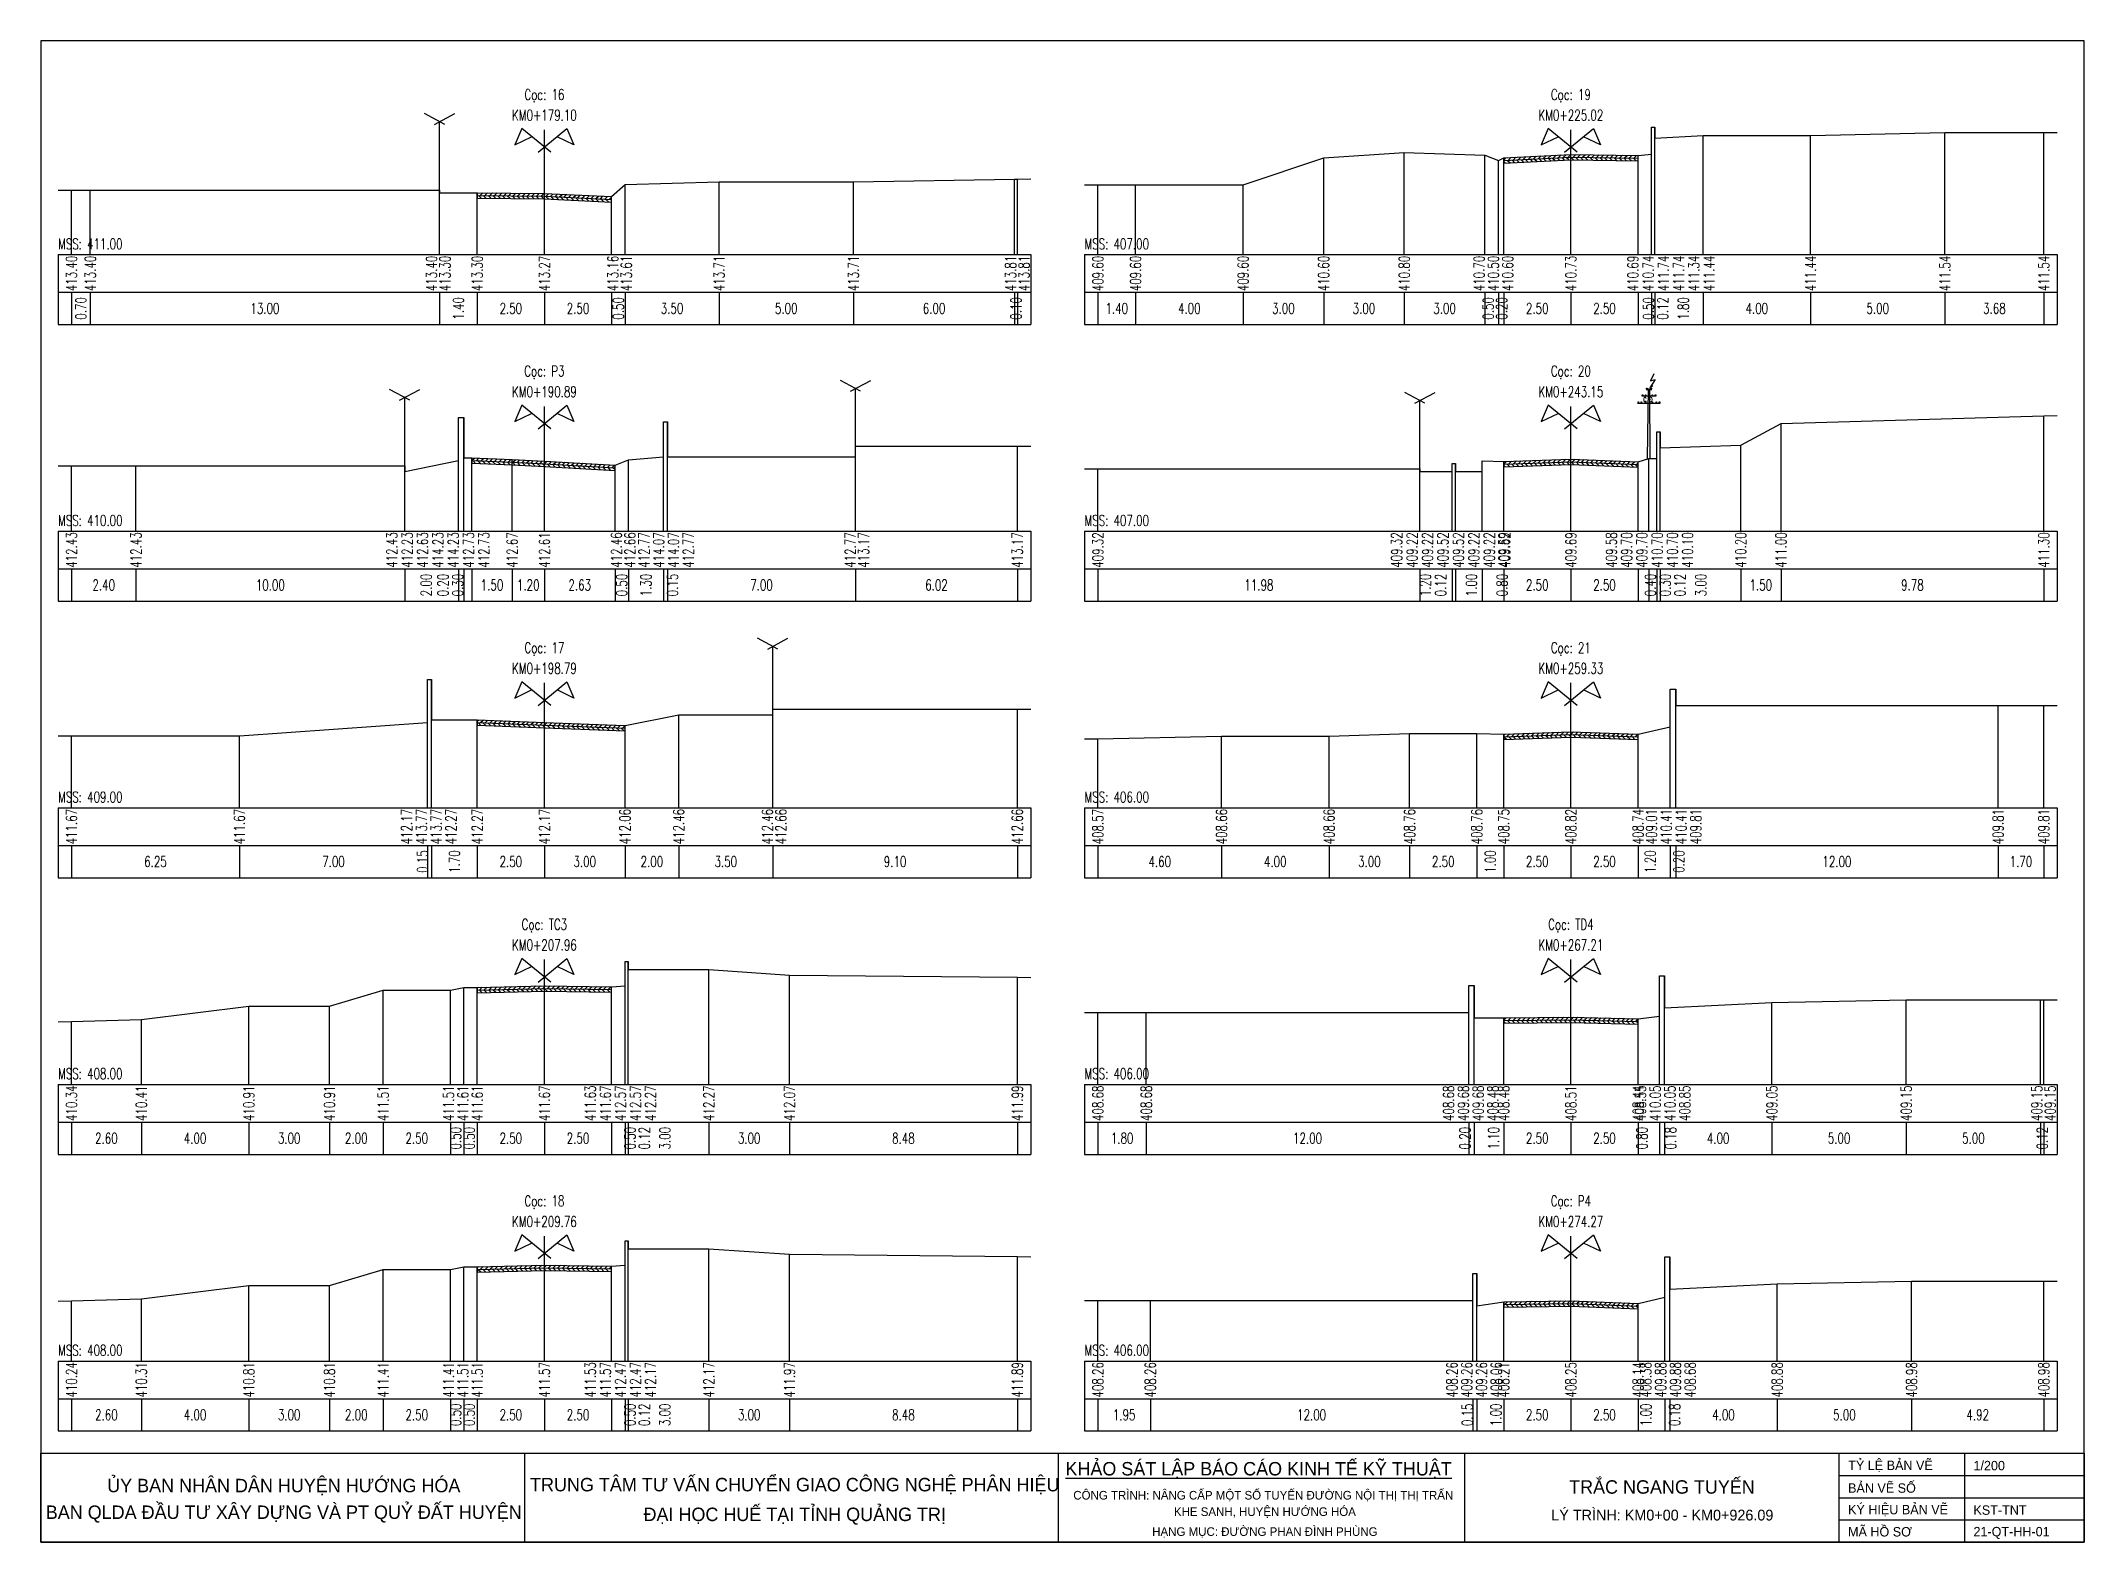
# Model space of a CAD drawing. Header units: centimetres. Extents: x 556321 to 560034, y 1839250 to 1840516.
# Drawn here: x 558349.5 to 558425.6, y 1839589.3 to 1839645.1 of the extents above; entities that cross this region are included whole.
import ezdxf
from ezdxf.enums import TextEntityAlignment as Align

# ---------------------------------------------------------------- set-up
doc = ezdxf.new("R2010")
doc.units = ezdxf.units.CM
doc.header["$MEASUREMENT"] = 0
doc.linetypes.add('KTTN$0$HIDDEN2', pattern=[0.1875, 0.125, -0.0625])
for name, color, linetype in [('AoDuongCu1', 1, 'Continuous'), ('AoDuongCu2', 2, 'Continuous'), ('DAU_CO', 3, 'Continuous'), ('entdauco', 3, 'Continuous'), ('ENTGOCTUYEN', 7, 'Continuous'), ('ENTPLINETUYEN', 1, 'Continuous'), ('enttntunhien', 3, 'Continuous'), ('KH_VAT', 8, 'Continuous'), ('KHUNGTEN', 1, 'Continuous'), ('KTTN$0$KHUNGTEN', 1, 'Continuous'), ('KTTN$0$NETKHUAT', 3, 'KTTN$0$HIDDEN2'), ('linedongtn', 8, 'Continuous'), ('MSSTracNgang', 5, 'Continuous'), ('plinetntn', 3, 'Continuous'), ('TuyenPDP_CDTN', 7, 'Continuous')]:
    doc.layers.add(name, color=color, linetype=linetype)
doc.styles.add('CHUSO', font='Vnsimple.shx', dxfattribs={"width": 0.7})
doc.styles.add('Khung ten', font='VHAVANB_3.TTF')
doc.styles.add('KTTN$0$Khung ten', font='VHAVANB_3.TTF')
doc.styles.get("Standard").update_dxf_attribs({"font": 'Vnsimple.shx', "width": 0.7, "height": 2})
doc.styles.add('TENCOC', font='vnsimple.shx', dxfattribs={"width": 0.7})
pattern_1 = [(45, (554573.0184, 1840687.18078), (-0.0883883476, 0.0883883476), [])]
pattern_2 = [(135, (554573.0184, 1840687.18078), (-0.0883883476, -0.0883883476), [])]

msp = doc.modelspace()

# ---------------------------------------------------------------- texts
at = {"layer": 'entdauco', "style": 'TENCOC', "width": 0.7}
for s, p in [('Cäc: 16', (558368.271, 1839643.077)), ('Cäc: 19', (558406.471, 1839643.077)), ('KM0+179.10', (558368.271, 1839642.357)), ('KM0+225.02', (558406.471, 1839642.357)), ('Cäc: P3', (558368.271, 1839632.789)), ('Cäc: 20', (558406.471, 1839632.789)), ('KM0+190.89', (558368.271, 1839632.069)), ('KM0+243.15', (558406.471, 1839632.069)), ('Cäc: 17', (558368.271, 1839622.501)), ('Cäc: 21', (558406.471, 1839622.501)), ('KM0+198.79', (558368.271, 1839621.781)), ('KM0+259.33', (558406.471, 1839621.781)), ('Cäc: TC3', (558368.271, 1839612.213)), ('Cäc: TD4', (558406.471, 1839612.213)), ('KM0+207.96', (558368.271, 1839611.493)), ('KM0+267.21', (558406.471, 1839611.493)), ('Cäc: 18', (558368.271, 1839601.925)), ('Cäc: P4', (558406.471, 1839601.925)), ('KM0+209.76', (558368.271, 1839601.205)), ('KM0+274.27', (558406.471, 1839601.205))]:
    msp.add_text(s, height=0.4, dxfattribs=at).set_placement(p, align=Align.MIDDLE)
at = {"layer": 'enttntunhien', "color": 3, "style": 'CHUSO', "width": 0.7}
for s, p in [('413.40', (558350.671, 1839636.469)), ('413.40', (558351.371, 1839636.469)), ('413.40', (558364.071, 1839636.469)), ('413.30', (558364.571, 1839636.469)), ('413.30', (558365.771, 1839636.469)), ('413.27', (558368.271, 1839636.469)), ('413.16', (558370.821, 1839636.469)), ('413.61', (558371.321, 1839636.469)), ('413.71', (558374.771, 1839636.469)), ('413.71', (558379.771, 1839636.469)), ('413.81', (558385.621, 1839636.469)), ('413.81', (558386.121, 1839636.469)), ('409.60', (558388.871, 1839636.469)), ('409.60', (558390.271, 1839636.469)), ('409.60', (558394.271, 1839636.469)), ('410.60', (558397.271, 1839636.469)), ('410.80', (558400.271, 1839636.469)), ('410.70', (558403.055, 1839636.469)), ('410.50', (558403.588, 1839636.469)), ('410.60', (558404.121, 1839636.469)), ('410.73', (558406.471, 1839636.469)), ('410.69', (558408.781, 1839636.469)), ('410.74', (558409.348, 1839636.469)), ('411.74', (558409.915, 1839636.469)), ('411.74', (558410.481, 1839636.469)), ('411.34', (558411.048, 1839636.469)), ('411.44', (558411.615, 1839636.469)), ('411.44', (558415.391, 1839636.469)), ('411.54', (558420.391, 1839636.469)), ('411.54', (558424.071, 1839636.469)), ('0.70', (558351.021, 1839635.169)), ('1.40', (558365.071, 1839635.169)), ('0.50', (558371.021, 1839635.169)), ('0.10', (558385.821, 1839635.169)), ('0.50', (558403.396, 1839635.169)), ('0.20', (558403.896, 1839635.169)), ('0.50', (558409.356, 1839635.169)), ('0.12', (558409.89, 1839635.169)), ('1.80', (558410.656, 1839635.169)), ('412.43', (558350.671, 1839626.181)), ('412.43', (558353.071, 1839626.181)), ('412.43', (558362.593, 1839626.181)), ('412.23', (558363.164, 1839626.181)), ('412.63', (558363.736, 1839626.181)), ('414.23', (558364.307, 1839626.181)), ('414.23', (558364.879, 1839626.181)), ('412.73', (558365.45, 1839626.181)), ('412.73', (558366.021, 1839626.181)), ('412.67', (558367.071, 1839626.181)), ('412.61', (558368.271, 1839626.181)), ('412.46', (558370.951, 1839626.181)), ('412.66', (558371.451, 1839626.181)), ('412.77', (558371.976, 1839626.181)), ('414.07', (558372.526, 1839626.181)), ('414.07', (558373.076, 1839626.181)), ('412.77', (558373.626, 1839626.181)), ('412.77', (558379.651, 1839626.181)), ('413.17', (558380.151, 1839626.181)), ('413.17', (558385.871, 1839626.181)), ('409.32', (558388.871, 1839626.181)), ('409.32', (558399.986, 1839626.181)), ('409.22', (558400.561, 1839626.181)), ('409.22', (558401.136, 1839626.181)), ('409.52', (558401.711, 1839626.181)), ('409.52', (558402.286, 1839626.181)), ('409.22', (558402.861, 1839626.181)), ('409.22', (558403.436, 1839626.181)), ('409.59', (558403.971, 1839626.181)), ('409.62', (558404.011, 1839626.181)), ('409.69', (558406.471, 1839626.181)), ('409.58', (558407.981, 1839626.181)), ('409.70', (558408.548, 1839626.181)), ('409.70', (558409.115, 1839626.181)), ('410.70', (558409.681, 1839626.181)), ('410.70', (558410.248, 1839626.181)), ('410.10', (558410.815, 1839626.181)), ('410.20', (558412.791, 1839626.181)), ('411.00', (558414.291, 1839626.181)), ('411.30', (558424.071, 1839626.181)), ('2.00', (558363.871, 1839624.881)), ('0.20', (558364.496, 1839624.881)), ('0.30', (558365.046, 1839624.881)), ('0.50', (558371.151, 1839624.881)), ('1.30', (558372.051, 1839624.881)), ('0.15', (558373.038, 1839624.881)), ('1.20', (558401.054, 1839624.881)), ('0.12', (558401.626, 1839624.881)), ('1.00', (558402.769, 1839624.881)), ('0.80', (558403.911, 1839624.881)), ('0.40', (558409.431, 1839624.881)), ('0.30', (558409.981, 1839624.881)), ('0.12', (558410.531, 1839624.881)), ('3.00', (558411.306, 1839624.881)), ('411.67', (558350.671, 1839615.893)), ('411.67', (558356.921, 1839615.893)), ('412.17', (558363.146, 1839615.893)), ('413.77', (558363.696, 1839615.893)), ('413.77', (558364.246, 1839615.893)), ('412.27', (558364.796, 1839615.893)), ('412.27', (558365.771, 1839615.893)), ('412.17', (558368.271, 1839615.893)), ('412.06', (558371.271, 1839615.893)), ('412.46', (558373.271, 1839615.893)), ('412.46', (558376.571, 1839615.893)), ('412.66', (558377.071, 1839615.893)), ('412.66', (558385.871, 1839615.893)), ('408.57', (558388.871, 1839615.893)), ('408.66', (558393.471, 1839615.893)), ('408.66', (558397.471, 1839615.893)), ('408.76', (558400.471, 1839615.893)), ('408.76', (558402.971, 1839615.893)), ('408.75', (558403.971, 1839615.893)), ('408.82', (558406.471, 1839615.893)), ('408.74', (558408.971, 1839615.893)), ('409.01', (558409.471, 1839615.893)), ('410.41', (558410.021, 1839615.893)), ('410.41', (558410.571, 1839615.893)), ('409.81', (558411.121, 1839615.893)), ('409.81', (558422.371, 1839615.893)), ('409.81', (558424.071, 1839615.893)), ('0.15', (558363.734, 1839614.593)), ('1.70', (558364.921, 1839614.593)), ('1.00', (558403.471, 1839614.593)), ('1.20', (558409.421, 1839614.593)), ('0.20', (558410.488, 1839614.593)), ('410.34', (558350.671, 1839605.605)), ('410.41', (558353.271, 1839605.605)), ('410.91', (558357.271, 1839605.605)), ('410.91', (558360.271, 1839605.605)), ('411.51', (558362.271, 1839605.605)), ('411.51', (558364.705, 1839605.605)), ('411.61', (558365.238, 1839605.605)), ('411.61', (558365.771, 1839605.605)), ('411.67', (558368.271, 1839605.605)), ('411.63', (558369.981, 1839605.605)), ('411.67', (558370.541, 1839605.605)), ('412.57', (558371.101, 1839605.605)), ('412.57', (558371.661, 1839605.605)), ('412.27', (558372.221, 1839605.605)), ('412.27', (558374.391, 1839605.605)), ('412.07', (558377.391, 1839605.605)), ('411.99', (558385.871, 1839605.605)), ('408.68', (558388.871, 1839605.605)), ('408.68', (558390.671, 1839605.605)), ('408.68', (558401.921, 1839605.605)), ('409.68', (558402.471, 1839605.605)), ('409.68', (558403.021, 1839605.605)), ('408.48', (558403.571, 1839605.605)), ('408.48', (558403.971, 1839605.605)), ('408.51', (558406.471, 1839605.605)), ('408.44', (558408.971, 1839605.605)), ('408.55', (558409.061, 1839605.605)), ('410.05', (558409.611, 1839605.605)), ('410.05', (558410.161, 1839605.605)), ('408.85', (558410.711, 1839605.605)), ('409.05', (558413.951, 1839605.605)), ('409.15', (558418.951, 1839605.605)), ('409.15', (558423.811, 1839605.605)), ('409.15', (558424.311, 1839605.605)), ('0.50', (558364.971, 1839604.305)), ('0.50', (558365.471, 1839604.305)), ('0.50', (558371.456, 1839604.305)), ('0.12', (558371.99, 1839604.305)), ('3.00', (558372.756, 1839604.305)), ('0.20', (558402.53, 1839604.305)), ('1.10', (558403.596, 1839604.305)), ('0.80', (558409.116, 1839604.305)), ('0.18', (558410.183, 1839604.305)), ('0.12', (558424.011, 1839604.305)), ('410.24', (558350.671, 1839595.317)), ('410.31', (558353.271, 1839595.317)), ('410.81', (558357.271, 1839595.317)), ('410.81', (558360.271, 1839595.317)), ('411.41', (558362.271, 1839595.317)), ('411.41', (558364.705, 1839595.317)), ('411.51', (558365.238, 1839595.317)), ('411.51', (558365.771, 1839595.317)), ('411.57', (558368.271, 1839595.317)), ('411.53', (558369.981, 1839595.317)), ('411.57', (558370.541, 1839595.317)), ('412.47', (558371.101, 1839595.317)), ('412.47', (558371.661, 1839595.317)), ('412.17', (558372.221, 1839595.317)), ('412.17', (558374.391, 1839595.317)), ('411.97', (558377.391, 1839595.317)), ('411.89', (558385.871, 1839595.317)), ('408.26', (558388.871, 1839595.317)), ('408.26', (558390.821, 1839595.317)), ('408.26', (558402.046, 1839595.317)), ('409.26', (558402.596, 1839595.317)), ('409.26', (558403.146, 1839595.317)), ('408.06', (558403.696, 1839595.317)), ('408.21', (558403.971, 1839595.317)), ('408.25', (558406.471, 1839595.317)), ('408.14', (558408.971, 1839595.317)), ('408.38', (558409.261, 1839595.317)), ('409.88', (558409.811, 1839595.317)), ('409.88', (558410.361, 1839595.317)), ('408.68', (558410.911, 1839595.317)), ('408.88', (558414.151, 1839595.317)), ('408.98', (558419.151, 1839595.317)), ('408.98', (558424.071, 1839595.317)), ('0.50', (558364.971, 1839594.017)), ('0.50', (558365.471, 1839594.017)), ('0.50', (558371.456, 1839594.017)), ('0.12', (558371.99, 1839594.017)), ('3.00', (558372.756, 1839594.017)), ('0.15', (558402.617, 1839594.017)), ('1.00', (558403.684, 1839594.017)), ('1.00', (558409.266, 1839594.017)), ('0.18', (558410.333, 1839594.017))]:
    msp.add_text(s, height=0.4, rotation=90, dxfattribs=at).set_placement(p, align=Align.MIDDLE)
for s, p in [('13.00', (558357.871, 1839635.169)), ('2.50', (558367.021, 1839635.169)), ('2.50', (558369.521, 1839635.169)), ('3.50', (558373.021, 1839635.169)), ('5.00', (558377.271, 1839635.169)), ('6.00', (558382.771, 1839635.169)), ('1.40', (558389.571, 1839635.169)), ('4.00', (558392.271, 1839635.169)), ('3.00', (558395.771, 1839635.169)), ('3.00', (558398.771, 1839635.169)), ('3.00', (558401.771, 1839635.169)), ('2.50', (558405.221, 1839635.169)), ('2.50', (558407.721, 1839635.169)), ('4.00', (558413.391, 1839635.169)), ('5.00', (558417.891, 1839635.169)), ('3.68', (558422.231, 1839635.169)), ('2.40', (558351.871, 1839624.881)), ('10.00', (558358.071, 1839624.881)), ('1.50', (558366.321, 1839624.881)), ('1.20', (558367.671, 1839624.881)), ('2.63', (558369.586, 1839624.881)), ('7.00', (558376.351, 1839624.881)), ('6.02', (558382.861, 1839624.881)), ('11.98', (558394.861, 1839624.881)), ('2.50', (558405.221, 1839624.881)), ('2.50', (558407.721, 1839624.881)), ('1.50', (558413.541, 1839624.881)), ('9.78', (558419.181, 1839624.881)), ('6.25', (558353.796, 1839614.593)), ('7.00', (558360.421, 1839614.593)), ('2.50', (558367.021, 1839614.593)), ('3.00', (558369.771, 1839614.593)), ('2.00', (558372.271, 1839614.593)), ('3.50', (558375.021, 1839614.593)), ('9.10', (558381.321, 1839614.593)), ('4.60', (558391.171, 1839614.593)), ('4.00', (558395.471, 1839614.593)), ('3.00', (558398.971, 1839614.593)), ('2.50', (558401.721, 1839614.593)), ('2.50', (558405.221, 1839614.593)), ('2.50', (558407.721, 1839614.593)), ('12.00', (558416.371, 1839614.593)), ('1.70', (558423.221, 1839614.593)), ('2.60', (558351.971, 1839604.305)), ('4.00', (558355.271, 1839604.305)), ('3.00', (558358.771, 1839604.305)), ('2.00', (558361.271, 1839604.305)), ('2.50', (558363.521, 1839604.305)), ('2.50', (558367.021, 1839604.305)), ('2.50', (558369.521, 1839604.305)), ('3.00', (558375.891, 1839604.305)), ('8.48', (558381.631, 1839604.305)), ('1.80', (558389.771, 1839604.305)), ('12.00', (558396.671, 1839604.305)), ('2.50', (558405.221, 1839604.305)), ('2.50', (558407.721, 1839604.305)), ('4.00', (558411.951, 1839604.305)), ('5.00', (558416.451, 1839604.305)), ('5.00', (558421.451, 1839604.305)), ('2.60', (558351.971, 1839594.017)), ('4.00', (558355.271, 1839594.017)), ('3.00', (558358.771, 1839594.017)), ('2.00', (558361.271, 1839594.017)), ('2.50', (558363.521, 1839594.017)), ('2.50', (558367.021, 1839594.017)), ('2.50', (558369.521, 1839594.017)), ('3.00', (558375.891, 1839594.017)), ('8.48', (558381.631, 1839594.017)), ('1.95', (558389.846, 1839594.017)), ('12.00', (558396.821, 1839594.017)), ('2.50', (558405.221, 1839594.017)), ('2.50', (558407.721, 1839594.017)), ('4.00', (558412.151, 1839594.017)), ('5.00', (558416.651, 1839594.017)), ('4.92', (558421.611, 1839594.017))]:
    msp.add_text(s, height=0.4, dxfattribs=at).set_placement(p, align=Align.MIDDLE)
at = {"layer": 'MSSTracNgang', "color": 3, "style": 'CHUSO', "width": 0.7}
for s, p in [('MSS: 411.00', (558350.171, 1839637.369)), ('MSS: 407.00', (558388.371, 1839637.369)), ('MSS: 410.00', (558350.171, 1839627.081)), ('MSS: 407.00', (558388.371, 1839627.081)), ('MSS: 409.00', (558350.171, 1839616.793)), ('MSS: 406.00', (558388.371, 1839616.793)), ('MSS: 408.00', (558350.171, 1839606.505)), ('MSS: 406.00', (558388.371, 1839606.505)), ('MSS: 408.00', (558350.171, 1839596.217)), ('MSS: 406.00', (558388.371, 1839596.217))]:
    msp.add_text(s, height=0.4, dxfattribs=at).set_placement(p)

# ---------------------------------------------------------------- blocks, each defined once
blk = doc.blocks.new('A$C23B26463')
at = {"layer": 'KTTN$0$KHUNGTEN', "color": 7}
for p, q in [((-0.944, 2.953), (-0.944, 6.258)), ((18.913, 2.953), (18.913, 6.258)), ((34.032, 2.953), (34.032, 6.258)), ((47.968, 2.953), (47.968, 6.258)), ((52.635, 2.953), (52.635, 6.258))]:
    blk.add_line(p, q, dxfattribs=at)
at = {"layer": 'KTTN$0$KHUNGTEN', "color": 10}
blk.add_lwpolyline([(57.079, 2.953), (57.079, 58.791), (-18.961, 58.791), (-18.961, 2.953)], close=True, dxfattribs=at)
at = {"layer": 'KTTN$0$KHUNGTEN', "color": 4}
blk.add_lwpolyline([(-18.961, 6.258), (57.079, 6.258), (57.079, 2.953), (-18.961, 2.953), (-18.961, 6.258)], dxfattribs=at)
at = {"layer": 'KTTN$0$KHUNGTEN', "color": 7}
for points in [[(47.968, 5.432), (57.079, 5.432)], [(47.968, 4.606), (57.079, 4.606)], [(47.968, 3.78), (57.079, 3.78)]]:
    blk.add_lwpolyline(points, dxfattribs=at)
at = {"layer": 'ENTGOCTUYEN', "color": 3, "style": 'Khung ten'}
blk.add_text('kst-tnt', height=0.35, dxfattribs=at).set_placement((52.961, 4.145), align=Align.MIDDLE_LEFT)
at = {"layer": 'ENTPLINETUYEN', "color": 7, "style": 'Khung ten'}
for s, p in [('c«ng tr×nh: n©ng cÊp mét sè tuyÕn ®\xadêng néi thÞ thÞ trÊn ', (26.591, 4.697)), ('khe sanh, huyÖn h\xadíng hãa', (26.591, 4.085))]:
    blk.add_text(s, height=0.32, dxfattribs=at).set_placement(p, align=Align.MIDDLE_CENTER)
at = {"layer": 'ENTPLINETUYEN', "style": 'Khung ten'}
blk.add_text('h¹ng môc: ®\xadêng phan ®×nh phïng', height=0.32, dxfattribs=at).set_placement((26.591, 3.344), align=Align.MIDDLE_CENTER)
at = {"layer": 'KHUNGTEN', "color": 7, "style": 'Khung ten'}
for s, height, p in [('tr¾c ngang tuyÕn', 0.5, (41.368, 5.004)), ('Lý tr×nh: km0+00 - KM0+926.09', 0.4, (41.382, 3.958))]:
    blk.add_text(s, height=height, dxfattribs=at).set_placement(p, align=Align.MIDDLE_CENTER)
at = {"layer": 'KTTN$0$KHUNGTEN', "color": 7, "style": 'KTTN$0$Khung ten'}
for s, p in [('tû lÖ b¶n vÏ', (48.3, 5.808)), ('1/200', (52.961, 5.798)), ('b¶n vÏ sè', (48.294, 4.964)), ('Ký hiÖu b¶n vÏ', (48.294, 4.163)), ('m· hå s¬', (48.294, 3.337)), ('21-QT-hh-01', (52.961, 3.343))]:
    blk.add_text(s, height=0.35, dxfattribs=at).set_placement(p, align=Align.MIDDLE_LEFT)
blk.add_text('%%UKH¶O S¸T LËP B¸O C¸O KINH TÕ Kü THUËT', height=0.5, dxfattribs=at).set_placement((26.357, 5.682), align=Align.MIDDLE_CENTER)
at = {"layer": 'KTTN$0$NETKHUAT', "color": 7, "style": 'KTTN$0$Khung ten'}
for s, p in [('ñY BAN NH¢n D¢N huyÖn h\xadíng hãa', (-9.92, 5.057)), ('trung t©m t\xad vÊn chuyÓn giao c«ng nghÖ ph©n hiÖu', (9.095, 5.091)), ('ban qlda §ÇU T¦ X¢Y DùNG vµ pt quû ®Êt huyÖn', (-9.922, 4.065)), ('®¹i häc huÕ t¹i tØnh qu¶ng trÞ', (9.095, 3.985))]:
    blk.add_text(s, height=0.5, dxfattribs=at).set_placement(p, align=Align.MIDDLE_CENTER)
blk = doc.blocks.new('DauCo')
at = {"layer": 'DAU_CO', "linetype": 'Continuous'}
blk.add_line((0, 0), (0, 1.29), dxfattribs=at)
for points in [[(0.47, -0.38), (-1.68, 1.38), (-2.2, 0.17), (-0.95, 0.77)], [(-0.47, -0.38), (1.68, 1.38), (2.2, 0.17), (0.95, 0.77)]]:
    blk.add_lwpolyline(points, dxfattribs=at)
blk = doc.blocks.new('nha')
at = {"layer": 'KH_VAT', "color": 6}
for points in [[(0.188, 2.442), (-0.564, 2.844)], [(-0.188, 2.442), (0.564, 2.844)], [(0, 0), (0, 2.542)]]:
    blk.add_lwpolyline(points, dxfattribs=at)
blk = doc.blocks.new('co dien cao the')
at = {"layer": 'KH_VAT', "color": 1, "lineweight": -2}
blk.add_line((0, 0), (0, 0), dxfattribs=at)
at = {"layer": 'KH_VAT', "color": 1}
blk.add_lwpolyline([(0.192, 3.151), (0.057, 2.895), (0.234, 2.947), (0.04, 2.63), (0.15, 2.717)], dxfattribs=at)
at = {"layer": 'KH_VAT', "color": 6}
for points in [[(-0.257, 2.329), (0.278, 2.329)], [(-0.096, 2.575), (0.118, 2.575)], [(-0.043, 0), (-0.012, 2.596), (0.022, 2.596), (0.043, 0)], [(-0.417, 2.066), (0.427, 2.066)]]:
    blk.add_lwpolyline(points, dxfattribs=at)
for points in [[(-0.242, 2.329), (-0.242, 2.369), (-0.224, 2.369), (-0.224, 2.329)], [(-0.125, 2.329), (-0.125, 2.369), (-0.107, 2.369), (-0.107, 2.329)], [(-0.083, 2.577), (-0.083, 2.616), (-0.066, 2.616), (-0.066, 2.577)], [(0.081, 2.577), (0.081, 2.616), (0.099, 2.616), (0.099, 2.577)], [(0.123, 2.331), (0.123, 2.371), (0.141, 2.371), (0.141, 2.331)], [(0.24, 2.329), (0.24, 2.369), (0.257, 2.369), (0.257, 2.329)], [(-0.402, 2.066), (-0.402, 2.105), (-0.384, 2.105), (-0.384, 2.066)], [(-0.286, 2.066), (-0.286, 2.105), (-0.268, 2.105), (-0.268, 2.066)], [(-0.125, 2.066), (-0.125, 2.105), (-0.107, 2.105), (-0.107, 2.066)], [(0.123, 2.068), (0.123, 2.107), (0.141, 2.107), (0.141, 2.068)], [(0.272, 2.068), (0.272, 2.107), (0.29, 2.107), (0.29, 2.068)], [(0.389, 2.066), (0.389, 2.105), (0.406, 2.105), (0.406, 2.066)]]:
    blk.add_lwpolyline(points, close=True, dxfattribs=at)
at = {"layer": 'KH_VAT', "color": 1, "insert": (-0.208, 2.278), "char_height": 0.16406, "width": 0.43275, "attachment_point": 1}
blk.add_mtext('{\\Fvnsimple|c0;C §}', dxfattribs=at)

# ---------------------------------------------------------------- hatches: boundary and pattern name
at = {"layer": 'AoDuongCu1'}
h = msp.add_hatch(dxfattribs=at)
h.set_pattern_fill('ANSI31', color=256, style=0)
h.set_pattern_definition(pattern_1)
h.paths.add_polyline_path([(558403.971, 1839640.767), (558406.471, 1839640.896), (558408.971, 1839640.856), (558408.971, 1839640.756), (558406.471, 1839640.796), (558403.971, 1839640.667)])
h = msp.add_hatch(dxfattribs=at)
h.set_pattern_fill('ANSI31', color=256, style=0)
h.set_pattern_definition(pattern_1)
h.paths.add_polyline_path([(558365.771, 1839639.473), (558368.271, 1839639.439), (558370.771, 1839639.326), (558370.771, 1839639.226), (558368.271, 1839639.339), (558365.771, 1839639.373)])
h = msp.add_hatch(dxfattribs=at)
h.set_pattern_fill('ANSI31', color=256, style=0)
h.set_pattern_definition(pattern_1)
h.paths.add_polyline_path([(558365.571, 1839629.609), (558367.071, 1839629.546), (558368.271, 1839629.491), (558370.901, 1839629.34), (558370.901, 1839629.24), (558368.271, 1839629.391), (558367.071, 1839629.446), (558365.571, 1839629.509)])
h = msp.add_hatch(dxfattribs=at)
h.set_pattern_fill('ANSI31', color=256, style=0)
h.set_pattern_definition(pattern_1)
h.paths.add_polyline_path([(558403.971, 1839629.471), (558406.471, 1839629.566), (558408.971, 1839629.463), (558408.971, 1839629.363), (558406.471, 1839629.466), (558403.971, 1839629.371)])
h = msp.add_hatch(dxfattribs=at)
h.set_pattern_fill('ANSI31', color=256, style=0)
h.set_pattern_definition(pattern_1)
h.paths.add_polyline_path([(558365.771, 1839619.867), (558368.271, 1839619.767), (558371.271, 1839619.657), (558371.271, 1839619.557), (558368.271, 1839619.667), (558365.771, 1839619.767)])
h = msp.add_hatch(dxfattribs=at)
h.set_pattern_fill('ANSI31', color=256, style=0)
h.set_pattern_definition(pattern_1)
h.paths.add_polyline_path([(558403.971, 1839619.338), (558406.471, 1839619.418), (558408.971, 1839619.334), (558408.971, 1839619.234), (558406.471, 1839619.318), (558403.971, 1839619.238)])
h = msp.add_hatch(dxfattribs=at)
h.set_pattern_fill('ANSI31', color=256, style=0)
h.set_pattern_definition(pattern_1)
h.paths.add_polyline_path([(558365.771, 1839609.915), (558368.271, 1839609.975), (558370.771, 1839609.935), (558370.771, 1839609.835), (558368.271, 1839609.875), (558365.771, 1839609.815)])
h = msp.add_hatch(dxfattribs=at)
h.set_pattern_fill('ANSI31', color=256, style=0)
h.set_pattern_definition(pattern_1)
h.paths.add_polyline_path([(558403.971, 1839608.78), (558406.471, 1839608.81), (558408.971, 1839608.75), (558408.971, 1839608.65), (558406.471, 1839608.71), (558403.971, 1839608.68)])
h = msp.add_hatch(dxfattribs=at)
h.set_pattern_fill('ANSI31', color=256, style=0)
h.set_pattern_definition(pattern_1)
h.paths.add_polyline_path([(558365.771, 1839599.527), (558368.271, 1839599.587), (558370.771, 1839599.547), (558370.771, 1839599.447), (558368.271, 1839599.487), (558365.771, 1839599.427)])
h = msp.add_hatch(dxfattribs=at)
h.set_pattern_fill('ANSI31', color=256, style=0)
h.set_pattern_definition(pattern_1)
h.paths.add_polyline_path([(558403.971, 1839598.222), (558406.471, 1839598.262), (558408.971, 1839598.162), (558408.971, 1839598.062), (558406.471, 1839598.162), (558403.971, 1839598.122)])
at = {"layer": 'AoDuongCu2'}
h = msp.add_hatch(dxfattribs=at)
h.set_pattern_fill('ANSI31', color=256, angle=90, style=0)
h.set_pattern_definition(pattern_2)
h.paths.add_polyline_path([(558403.971, 1839640.667), (558406.471, 1839640.796), (558408.971, 1839640.756), (558408.971, 1839640.656), (558406.471, 1839640.696), (558403.971, 1839640.567)])
h = msp.add_hatch(dxfattribs=at)
h.set_pattern_fill('ANSI31', color=256, angle=90, style=0)
h.set_pattern_definition(pattern_2)
h.paths.add_polyline_path([(558365.771, 1839639.373), (558368.271, 1839639.339), (558370.771, 1839639.226), (558370.771, 1839639.126), (558368.271, 1839639.239), (558365.771, 1839639.273)])
h = msp.add_hatch(dxfattribs=at)
h.set_pattern_fill('ANSI31', color=256, angle=90, style=0)
h.set_pattern_definition(pattern_2)
h.paths.add_polyline_path([(558365.571, 1839629.509), (558367.071, 1839629.446), (558368.271, 1839629.391), (558370.901, 1839629.24), (558370.901, 1839629.14), (558368.271, 1839629.291), (558367.071, 1839629.346), (558365.571, 1839629.409)])
h = msp.add_hatch(dxfattribs=at)
h.set_pattern_fill('ANSI31', color=256, angle=90, style=0)
h.set_pattern_definition(pattern_2)
h.paths.add_polyline_path([(558403.971, 1839629.371), (558406.471, 1839629.466), (558408.971, 1839629.363), (558408.971, 1839629.263), (558406.471, 1839629.366), (558403.971, 1839629.271)])
h = msp.add_hatch(dxfattribs=at)
h.set_pattern_fill('ANSI31', color=256, angle=90, style=0)
h.set_pattern_definition(pattern_2)
h.paths.add_polyline_path([(558365.771, 1839619.767), (558368.271, 1839619.667), (558371.271, 1839619.557), (558371.271, 1839619.457), (558368.271, 1839619.567), (558365.771, 1839619.667)])
h = msp.add_hatch(dxfattribs=at)
h.set_pattern_fill('ANSI31', color=256, angle=90, style=0)
h.set_pattern_definition(pattern_2)
h.paths.add_polyline_path([(558403.971, 1839619.238), (558406.471, 1839619.318), (558408.971, 1839619.234), (558408.971, 1839619.134), (558406.471, 1839619.218), (558403.971, 1839619.138)])
h = msp.add_hatch(dxfattribs=at)
h.set_pattern_fill('ANSI31', color=256, angle=90, style=0)
h.set_pattern_definition(pattern_2)
h.paths.add_polyline_path([(558365.771, 1839609.815), (558368.271, 1839609.875), (558370.771, 1839609.835), (558370.771, 1839609.735), (558368.271, 1839609.775), (558365.771, 1839609.715)])
h = msp.add_hatch(dxfattribs=at)
h.set_pattern_fill('ANSI31', color=256, angle=90, style=0)
h.set_pattern_definition(pattern_2)
h.paths.add_polyline_path([(558403.971, 1839608.68), (558406.471, 1839608.71), (558408.971, 1839608.65), (558408.971, 1839608.55), (558406.471, 1839608.61), (558403.971, 1839608.58)])
h = msp.add_hatch(dxfattribs=at)
h.set_pattern_fill('ANSI31', color=256, angle=90, style=0)
h.set_pattern_definition(pattern_2)
h.paths.add_polyline_path([(558365.771, 1839599.427), (558368.271, 1839599.487), (558370.771, 1839599.447), (558370.771, 1839599.347), (558368.271, 1839599.387), (558365.771, 1839599.327)])
h = msp.add_hatch(dxfattribs=at)
h.set_pattern_fill('ANSI31', color=256, angle=90, style=0)
h.set_pattern_definition(pattern_2)
h.paths.add_polyline_path([(558403.971, 1839598.122), (558406.471, 1839598.162), (558408.971, 1839598.062), (558408.971, 1839597.962), (558406.471, 1839598.062), (558403.971, 1839598.022)])

# ---------------------------------------------------------------- linework, layer by layer
at = {"layer": 'AoDuongCu1'}
for points in [[(558403.971, 1839640.667), (558406.471, 1839640.796), (558408.971, 1839640.756)], [(558365.771, 1839639.373), (558368.271, 1839639.339), (558370.771, 1839639.226)], [(558365.571, 1839629.509), (558367.071, 1839629.446), (558368.271, 1839629.391), (558370.901, 1839629.24)], [(558403.971, 1839629.371), (558406.471, 1839629.466), (558408.971, 1839629.363)], [(558365.771, 1839619.767), (558368.271, 1839619.667), (558371.271, 1839619.557)], [(558403.971, 1839619.238), (558406.471, 1839619.318), (558408.971, 1839619.234)], [(558365.771, 1839609.815), (558368.271, 1839609.875), (558370.771, 1839609.835)], [(558403.971, 1839608.68), (558406.471, 1839608.71), (558408.971, 1839608.65)], [(558365.771, 1839599.427), (558368.271, 1839599.487), (558370.771, 1839599.447)], [(558403.971, 1839598.122), (558406.471, 1839598.162), (558408.971, 1839598.062)]]:
    msp.add_lwpolyline(points, dxfattribs=at)
at = {"layer": 'AoDuongCu2'}
for points in [[(558403.971, 1839640.767), (558403.971, 1839640.567), (558406.471, 1839640.696), (558408.971, 1839640.656), (558408.971, 1839640.856)], [(558365.771, 1839639.473), (558365.771, 1839639.273), (558368.271, 1839639.239), (558370.771, 1839639.126), (558370.771, 1839639.326)], [(558365.571, 1839629.609), (558365.571, 1839629.409), (558367.071, 1839629.346), (558368.271, 1839629.291), (558370.901, 1839629.14), (558370.901, 1839629.34)], [(558403.971, 1839629.471), (558403.971, 1839629.271), (558406.471, 1839629.366), (558408.971, 1839629.263), (558408.971, 1839629.463)], [(558365.771, 1839619.867), (558365.771, 1839619.667), (558368.271, 1839619.567), (558371.271, 1839619.457), (558371.271, 1839619.657)], [(558403.971, 1839619.338), (558403.971, 1839619.138), (558406.471, 1839619.218), (558408.971, 1839619.134), (558408.971, 1839619.334)], [(558365.771, 1839609.915), (558365.771, 1839609.715), (558368.271, 1839609.775), (558370.771, 1839609.735), (558370.771, 1839609.935)], [(558403.971, 1839608.78), (558403.971, 1839608.58), (558406.471, 1839608.61), (558408.971, 1839608.55), (558408.971, 1839608.75)], [(558365.771, 1839599.527), (558365.771, 1839599.327), (558368.271, 1839599.387), (558370.771, 1839599.347), (558370.771, 1839599.547)], [(558403.971, 1839598.222), (558403.971, 1839598.022), (558406.471, 1839598.062), (558408.971, 1839597.962), (558408.971, 1839598.162)]]:
    msp.add_lwpolyline(points, dxfattribs=at)
at = {"layer": 'entdauco'}
for p, q in [((558368.271, 1839639.439), (558368.271, 1839641.169)), ((558406.471, 1839640.896), (558406.471, 1839641.169)), ((558368.271, 1839629.491), (558368.271, 1839630.881)), ((558406.471, 1839629.566), (558406.471, 1839630.881)), ((558368.271, 1839619.767), (558368.271, 1839620.593)), ((558406.471, 1839619.418), (558406.471, 1839620.593)), ((558368.271, 1839609.975), (558368.271, 1839610.305)), ((558406.471, 1839608.81), (558406.471, 1839610.305)), ((558368.271, 1839599.587), (558368.271, 1839600.017)), ((558406.471, 1839598.262), (558406.471, 1839600.017))]:
    msp.add_line(p, q, dxfattribs=at)
at = {"layer": 'enttntunhien'}
for p, q in [((558350.171, 1839637.169), (558386.371, 1839637.169)), ((558350.171, 1839637.169), (558350.171, 1839634.569)), ((558386.371, 1839637.169), (558386.371, 1839634.569)), ((558388.371, 1839637.169), (558424.571, 1839637.169)), ((558388.371, 1839637.169), (558388.371, 1839634.569)), ((558424.571, 1839637.169), (558424.571, 1839634.569)), ((558350.171, 1839635.769), (558386.371, 1839635.769)), ((558388.371, 1839635.769), (558424.571, 1839635.769)), ((558350.171, 1839634.569), (558386.371, 1839634.569)), ((558388.371, 1839634.569), (558424.571, 1839634.569)), ((558350.171, 1839626.881), (558386.371, 1839626.881)), ((558350.171, 1839626.881), (558350.171, 1839624.281)), ((558386.371, 1839626.881), (558386.371, 1839624.281)), ((558388.371, 1839626.881), (558424.571, 1839626.881)), ((558388.371, 1839626.881), (558388.371, 1839624.281)), ((558424.571, 1839626.881), (558424.571, 1839624.281)), ((558350.171, 1839625.481), (558386.371, 1839625.481)), ((558388.371, 1839625.481), (558424.571, 1839625.481)), ((558350.171, 1839624.281), (558386.371, 1839624.281)), ((558388.371, 1839624.281), (558424.571, 1839624.281)), ((558350.171, 1839616.593), (558386.371, 1839616.593)), ((558350.171, 1839616.593), (558350.171, 1839613.993)), ((558386.371, 1839616.593), (558386.371, 1839613.993)), ((558388.371, 1839616.593), (558424.571, 1839616.593)), ((558388.371, 1839616.593), (558388.371, 1839613.993)), ((558424.571, 1839616.593), (558424.571, 1839613.993)), ((558350.171, 1839615.193), (558386.371, 1839615.193)), ((558388.371, 1839615.193), (558424.571, 1839615.193)), ((558350.171, 1839613.993), (558386.371, 1839613.993)), ((558388.371, 1839613.993), (558424.571, 1839613.993)), ((558350.171, 1839606.305), (558386.371, 1839606.305)), ((558350.171, 1839606.305), (558350.171, 1839603.705)), ((558386.371, 1839606.305), (558386.371, 1839603.705)), ((558388.371, 1839606.305), (558424.571, 1839606.305)), ((558388.371, 1839606.305), (558388.371, 1839603.705)), ((558424.571, 1839606.305), (558424.571, 1839603.705)), ((558350.171, 1839604.905), (558386.371, 1839604.905)), ((558388.371, 1839604.905), (558424.571, 1839604.905)), ((558350.171, 1839603.705), (558386.371, 1839603.705)), ((558388.371, 1839603.705), (558424.571, 1839603.705)), ((558350.171, 1839596.017), (558386.371, 1839596.017)), ((558350.171, 1839596.017), (558350.171, 1839593.417)), ((558386.371, 1839596.017), (558386.371, 1839593.417)), ((558388.371, 1839596.017), (558424.571, 1839596.017)), ((558388.371, 1839596.017), (558388.371, 1839593.417)), ((558424.571, 1839596.017), (558424.571, 1839593.417)), ((558350.171, 1839594.617), (558386.371, 1839594.617)), ((558388.371, 1839594.617), (558424.571, 1839594.617)), ((558350.171, 1839593.417), (558386.371, 1839593.417)), ((558388.371, 1839593.417), (558424.571, 1839593.417))]:
    msp.add_line(p, q, dxfattribs=at)
at = {"layer": 'enttntunhien', "color": 3}
for p, q in [((558350.671, 1839635.769), (558350.671, 1839634.569)), ((558351.371, 1839635.769), (558351.371, 1839634.569)), ((558364.371, 1839635.769), (558364.371, 1839634.569)), ((558365.771, 1839635.769), (558365.771, 1839634.569)), ((558368.271, 1839635.769), (558368.271, 1839634.569)), ((558370.771, 1839635.769), (558370.771, 1839634.569)), ((558371.271, 1839635.769), (558371.271, 1839634.569)), ((558374.771, 1839635.769), (558374.771, 1839634.569)), ((558379.771, 1839635.769), (558379.771, 1839634.569)), ((558385.771, 1839635.769), (558385.771, 1839634.569)), ((558385.871, 1839635.769), (558385.871, 1839634.569)), ((558388.871, 1839635.769), (558388.871, 1839634.569)), ((558390.271, 1839635.769), (558390.271, 1839634.569)), ((558394.271, 1839635.769), (558394.271, 1839634.569)), ((558397.271, 1839635.769), (558397.271, 1839634.569)), ((558400.271, 1839635.769), (558400.271, 1839634.569)), ((558403.271, 1839635.769), (558403.271, 1839634.569)), ((558403.771, 1839635.769), (558403.771, 1839634.569)), ((558403.971, 1839635.769), (558403.971, 1839634.569)), ((558406.471, 1839635.769), (558406.471, 1839634.569)), ((558408.971, 1839635.769), (558408.971, 1839634.569)), ((558409.471, 1839635.769), (558409.471, 1839634.569)), ((558409.591, 1839635.769), (558409.591, 1839634.569)), ((558411.391, 1839635.769), (558411.391, 1839634.569)), ((558415.391, 1839635.769), (558415.391, 1839634.569)), ((558420.391, 1839635.769), (558420.391, 1839634.569)), ((558424.071, 1839635.769), (558424.071, 1839634.569)), ((558350.671, 1839625.481), (558350.671, 1839624.281)), ((558353.071, 1839625.481), (558353.071, 1839624.281)), ((558363.071, 1839625.481), (558363.071, 1839624.281)), ((558365.071, 1839625.481), (558365.071, 1839624.281)), ((558365.271, 1839625.481), (558365.271, 1839624.281)), ((558365.571, 1839625.481), (558365.571, 1839624.281)), ((558367.071, 1839625.481), (558367.071, 1839624.281)), ((558368.271, 1839625.481), (558368.271, 1839624.281)), ((558370.901, 1839625.481), (558370.901, 1839624.281)), ((558371.401, 1839625.481), (558371.401, 1839624.281)), ((558372.701, 1839625.481), (558372.701, 1839624.281)), ((558372.851, 1839625.481), (558372.851, 1839624.281)), ((558379.851, 1839625.481), (558379.851, 1839624.281)), ((558385.871, 1839625.481), (558385.871, 1839624.281)), ((558388.871, 1839625.481), (558388.871, 1839624.281)), ((558400.851, 1839625.481), (558400.851, 1839624.281)), ((558402.051, 1839625.481), (558402.051, 1839624.281)), ((558402.171, 1839625.481), (558402.171, 1839624.281)), ((558403.171, 1839625.481), (558403.171, 1839624.281)), ((558403.971, 1839625.481), (558403.971, 1839624.281)), ((558406.471, 1839625.481), (558406.471, 1839624.281)), ((558408.971, 1839625.481), (558408.971, 1839624.281)), ((558409.371, 1839625.481), (558409.371, 1839624.281)), ((558409.671, 1839625.481), (558409.671, 1839624.281)), ((558409.791, 1839625.481), (558409.791, 1839624.281)), ((558412.791, 1839625.481), (558412.791, 1839624.281)), ((558414.291, 1839625.481), (558414.291, 1839624.281)), ((558424.071, 1839625.481), (558424.071, 1839624.281)), ((558350.671, 1839615.193), (558350.671, 1839613.993)), ((558356.921, 1839615.193), (558356.921, 1839613.993)), ((558363.921, 1839615.193), (558363.921, 1839613.993)), ((558364.071, 1839615.193), (558364.071, 1839613.993)), ((558365.771, 1839615.193), (558365.771, 1839613.993)), ((558368.271, 1839615.193), (558368.271, 1839613.993)), ((558371.271, 1839615.193), (558371.271, 1839613.993)), ((558373.271, 1839615.193), (558373.271, 1839613.993)), ((558376.771, 1839615.193), (558376.771, 1839613.993)), ((558385.871, 1839615.193), (558385.871, 1839613.993)), ((558388.871, 1839615.193), (558388.871, 1839613.993)), ((558393.471, 1839615.193), (558393.471, 1839613.993)), ((558397.471, 1839615.193), (558397.471, 1839613.993)), ((558400.471, 1839615.193), (558400.471, 1839613.993)), ((558402.971, 1839615.193), (558402.971, 1839613.993)), ((558403.971, 1839615.193), (558403.971, 1839613.993)), ((558406.471, 1839615.193), (558406.471, 1839613.993)), ((558408.971, 1839615.193), (558408.971, 1839613.993)), ((558410.171, 1839615.193), (558410.171, 1839613.993)), ((558410.371, 1839615.193), (558410.371, 1839613.993)), ((558422.371, 1839615.193), (558422.371, 1839613.993)), ((558424.071, 1839615.193), (558424.071, 1839613.993)), ((558350.671, 1839604.905), (558350.671, 1839603.705)), ((558353.271, 1839604.905), (558353.271, 1839603.705)), ((558357.271, 1839604.905), (558357.271, 1839603.705)), ((558360.271, 1839604.905), (558360.271, 1839603.705)), ((558362.271, 1839604.905), (558362.271, 1839603.705)), ((558364.771, 1839604.905), (558364.771, 1839603.705)), ((558365.271, 1839604.905), (558365.271, 1839603.705)), ((558365.771, 1839604.905), (558365.771, 1839603.705)), ((558368.271, 1839604.905), (558368.271, 1839603.705)), ((558370.771, 1839604.905), (558370.771, 1839603.705)), ((558371.271, 1839604.905), (558371.271, 1839603.705)), ((558371.391, 1839604.905), (558371.391, 1839603.705)), ((558374.391, 1839604.905), (558374.391, 1839603.705)), ((558377.391, 1839604.905), (558377.391, 1839603.705)), ((558385.871, 1839604.905), (558385.871, 1839603.705)), ((558388.871, 1839604.905), (558388.871, 1839603.705)), ((558390.671, 1839604.905), (558390.671, 1839603.705)), ((558402.671, 1839604.905), (558402.671, 1839603.705)), ((558402.871, 1839604.905), (558402.871, 1839603.705)), ((558403.971, 1839604.905), (558403.971, 1839603.705)), ((558406.471, 1839604.905), (558406.471, 1839603.705)), ((558408.971, 1839604.905), (558408.971, 1839603.705)), ((558409.771, 1839604.905), (558409.771, 1839603.705)), ((558409.951, 1839604.905), (558409.951, 1839603.705)), ((558413.951, 1839604.905), (558413.951, 1839603.705)), ((558418.951, 1839604.905), (558418.951, 1839603.705)), ((558423.951, 1839604.905), (558423.951, 1839603.705)), ((558424.071, 1839604.905), (558424.071, 1839603.705)), ((558350.671, 1839594.617), (558350.671, 1839593.417)), ((558353.271, 1839594.617), (558353.271, 1839593.417)), ((558357.271, 1839594.617), (558357.271, 1839593.417)), ((558360.271, 1839594.617), (558360.271, 1839593.417)), ((558362.271, 1839594.617), (558362.271, 1839593.417)), ((558364.771, 1839594.617), (558364.771, 1839593.417)), ((558365.271, 1839594.617), (558365.271, 1839593.417)), ((558365.771, 1839594.617), (558365.771, 1839593.417)), ((558368.271, 1839594.617), (558368.271, 1839593.417)), ((558370.771, 1839594.617), (558370.771, 1839593.417)), ((558371.271, 1839594.617), (558371.271, 1839593.417)), ((558371.391, 1839594.617), (558371.391, 1839593.417)), ((558374.391, 1839594.617), (558374.391, 1839593.417)), ((558377.391, 1839594.617), (558377.391, 1839593.417)), ((558385.871, 1839594.617), (558385.871, 1839593.417)), ((558388.871, 1839594.617), (558388.871, 1839593.417)), ((558390.821, 1839594.617), (558390.821, 1839593.417)), ((558402.821, 1839594.617), (558402.821, 1839593.417)), ((558402.971, 1839594.617), (558402.971, 1839593.417)), ((558403.971, 1839594.617), (558403.971, 1839593.417)), ((558406.471, 1839594.617), (558406.471, 1839593.417)), ((558408.971, 1839594.617), (558408.971, 1839593.417)), ((558409.971, 1839594.617), (558409.971, 1839593.417)), ((558410.151, 1839594.617), (558410.151, 1839593.417)), ((558414.151, 1839594.617), (558414.151, 1839593.417)), ((558419.151, 1839594.617), (558419.151, 1839593.417)), ((558424.071, 1839594.617), (558424.071, 1839593.417))]:
    msp.add_line(p, q, dxfattribs=at)
at = {"layer": 'linedongtn'}
for p, q in [((558409.471, 1839637.169), (558409.471, 1839641.906)), ((558409.591, 1839637.169), (558409.591, 1839641.906)), ((558409.591, 1839637.169), (558409.591, 1839641.506)), ((558411.391, 1839637.169), (558411.391, 1839641.606)), ((558415.391, 1839637.169), (558415.391, 1839641.606)), ((558420.391, 1839637.169), (558420.391, 1839641.706)), ((558424.071, 1839637.169), (558424.071, 1839641.706)), ((558397.271, 1839637.169), (558397.271, 1839640.767)), ((558400.271, 1839637.169), (558400.271, 1839640.967)), ((558403.271, 1839637.169), (558403.271, 1839640.867)), ((558403.771, 1839637.169), (558403.771, 1839640.667)), ((558403.971, 1839637.169), (558403.971, 1839640.767)), ((558406.471, 1839637.169), (558406.471, 1839640.896)), ((558408.971, 1839637.169), (558408.971, 1839640.856)), ((558409.471, 1839637.169), (558409.471, 1839640.906)), ((558350.671, 1839637.169), (558350.671, 1839639.573)), ((558351.371, 1839637.169), (558351.371, 1839639.573)), ((558364.371, 1839637.169), (558364.371, 1839639.573)), ((558371.271, 1839637.169), (558371.271, 1839639.776)), ((558374.771, 1839637.169), (558374.771, 1839639.876)), ((558379.771, 1839637.169), (558379.771, 1839639.876)), ((558385.771, 1839637.169), (558385.771, 1839639.976)), ((558385.871, 1839637.169), (558385.871, 1839639.977)), ((558388.871, 1839637.169), (558388.871, 1839639.767)), ((558390.271, 1839637.169), (558390.271, 1839639.767)), ((558394.271, 1839637.169), (558394.271, 1839639.767)), ((558364.371, 1839637.169), (558364.371, 1839639.473)), ((558365.771, 1839637.169), (558365.771, 1839639.473)), ((558368.271, 1839637.169), (558368.271, 1839639.439)), ((558370.771, 1839637.169), (558370.771, 1839639.326)), ((558424.071, 1839626.881), (558424.071, 1839631.177)), ((558365.071, 1839626.881), (558365.071, 1839631.109)), ((558365.271, 1839626.881), (558365.271, 1839631.109)), ((558372.701, 1839626.881), (558372.701, 1839630.95)), ((558372.851, 1839626.881), (558372.851, 1839630.95)), ((558409.671, 1839626.881), (558409.671, 1839630.584)), ((558409.791, 1839626.881), (558409.791, 1839630.584)), ((558414.291, 1839626.881), (558414.291, 1839630.884)), ((558372.701, 1839626.881), (558372.701, 1839629.65)), ((558372.851, 1839626.881), (558372.851, 1839629.65)), ((558379.851, 1839626.881), (558379.851, 1839630.05)), ((558379.851, 1839626.881), (558379.851, 1839629.65)), ((558385.871, 1839626.881), (558385.871, 1839630.05)), ((558409.791, 1839626.881), (558409.791, 1839629.984)), ((558412.791, 1839626.881), (558412.791, 1839630.084)), ((558350.671, 1839626.881), (558350.671, 1839629.309)), ((558353.071, 1839626.881), (558353.071, 1839629.309)), ((558363.071, 1839626.881), (558363.071, 1839629.309)), ((558363.071, 1839626.881), (558363.071, 1839629.109)), ((558365.071, 1839626.881), (558365.071, 1839629.509)), ((558365.271, 1839626.881), (558365.271, 1839629.609)), ((558365.571, 1839626.881), (558365.571, 1839629.609)), ((558367.071, 1839626.881), (558367.071, 1839629.546)), ((558368.271, 1839626.881), (558368.271, 1839629.491)), ((558370.901, 1839626.881), (558370.901, 1839629.34)), ((558371.401, 1839626.881), (558371.401, 1839629.54)), ((558388.871, 1839626.881), (558388.871, 1839629.201)), ((558400.851, 1839626.881), (558400.851, 1839629.201)), ((558400.851, 1839626.881), (558400.851, 1839629.101)), ((558402.051, 1839626.881), (558402.051, 1839629.401)), ((558402.051, 1839626.881), (558402.051, 1839629.101)), ((558402.171, 1839626.881), (558402.171, 1839629.401)), ((558402.171, 1839626.881), (558402.171, 1839629.101)), ((558403.171, 1839626.881), (558403.171, 1839629.501)), ((558403.171, 1839626.881), (558403.171, 1839629.101)), ((558403.971, 1839626.881), (558403.971, 1839629.471)), ((558406.471, 1839626.881), (558406.471, 1839629.566)), ((558408.971, 1839626.881), (558408.971, 1839629.463)), ((558409.371, 1839626.881), (558409.371, 1839629.584)), ((558409.671, 1839626.881), (558409.671, 1839629.584)), ((558363.921, 1839616.593), (558363.921, 1839621.367)), ((558364.071, 1839616.593), (558364.071, 1839621.367)), ((558410.171, 1839616.593), (558410.171, 1839621.004)), ((558410.371, 1839616.593), (558410.371, 1839621.004)), ((558363.921, 1839616.593), (558363.921, 1839619.767)), ((558364.071, 1839616.593), (558364.071, 1839619.867)), ((558365.771, 1839616.593), (558365.771, 1839619.867)), ((558368.271, 1839616.593), (558368.271, 1839619.767)), ((558373.271, 1839616.593), (558373.271, 1839620.057)), ((558376.771, 1839616.593), (558376.771, 1839620.257)), ((558376.771, 1839616.593), (558376.771, 1839620.057)), ((558385.871, 1839616.593), (558385.871, 1839620.257)), ((558410.371, 1839616.593), (558410.371, 1839620.404)), ((558422.371, 1839616.593), (558422.371, 1839620.404)), ((558424.071, 1839616.593), (558424.071, 1839620.404)), ((558350.671, 1839616.593), (558350.671, 1839619.267)), ((558356.921, 1839616.593), (558356.921, 1839619.267)), ((558371.271, 1839616.593), (558371.271, 1839619.657)), ((558388.871, 1839616.593), (558388.871, 1839619.164)), ((558393.471, 1839616.593), (558393.471, 1839619.256)), ((558397.471, 1839616.593), (558397.471, 1839619.256)), ((558400.471, 1839616.593), (558400.471, 1839619.356)), ((558402.971, 1839616.593), (558402.971, 1839619.356)), ((558403.971, 1839616.593), (558403.971, 1839619.338)), ((558406.471, 1839616.593), (558406.471, 1839619.418)), ((558408.971, 1839616.593), (558408.971, 1839619.334)), ((558410.171, 1839616.593), (558410.171, 1839619.604)), ((558371.271, 1839606.305), (558371.271, 1839610.875)), ((558371.391, 1839606.305), (558371.391, 1839610.875)), ((558365.271, 1839606.305), (558365.271, 1839609.915)), ((558365.771, 1839606.305), (558365.771, 1839609.915)), ((558368.271, 1839606.305), (558368.271, 1839609.975)), ((558370.771, 1839606.305), (558370.771, 1839609.935)), ((558371.271, 1839606.305), (558371.271, 1839609.975)), ((558371.391, 1839606.305), (558371.391, 1839610.575)), ((558374.391, 1839606.305), (558374.391, 1839610.575)), ((558377.391, 1839606.305), (558377.391, 1839610.375)), ((558385.871, 1839606.305), (558385.871, 1839610.29)), ((558402.671, 1839606.305), (558402.671, 1839609.98)), ((558402.871, 1839606.305), (558402.871, 1839609.98)), ((558409.771, 1839606.305), (558409.771, 1839610.35)), ((558409.951, 1839606.305), (558409.951, 1839610.35)), ((558357.271, 1839606.305), (558357.271, 1839609.215)), ((558360.271, 1839606.305), (558360.271, 1839609.215)), ((558362.271, 1839606.305), (558362.271, 1839609.815)), ((558364.771, 1839606.305), (558364.771, 1839609.815)), ((558409.951, 1839606.305), (558409.951, 1839609.15)), ((558413.951, 1839606.305), (558413.951, 1839609.35)), ((558418.951, 1839606.305), (558418.951, 1839609.45)), ((558423.951, 1839606.305), (558423.951, 1839609.45)), ((558424.071, 1839606.305), (558424.071, 1839609.45)), ((558350.671, 1839606.305), (558350.671, 1839608.65)), ((558353.271, 1839606.305), (558353.271, 1839608.715)), ((558388.871, 1839606.305), (558388.871, 1839608.98)), ((558390.671, 1839606.305), (558390.671, 1839608.98)), ((558402.671, 1839606.305), (558402.671, 1839608.98)), ((558402.871, 1839606.305), (558402.871, 1839608.78)), ((558403.971, 1839606.305), (558403.971, 1839608.78)), ((558406.471, 1839606.305), (558406.471, 1839608.81)), ((558408.971, 1839606.305), (558408.971, 1839608.75)), ((558409.771, 1839606.305), (558409.771, 1839608.85)), ((558371.271, 1839596.017), (558371.271, 1839600.487)), ((558371.391, 1839596.017), (558371.391, 1839600.487)), ((558371.391, 1839596.017), (558371.391, 1839600.187)), ((558374.391, 1839596.017), (558374.391, 1839600.187)), ((558377.391, 1839596.017), (558377.391, 1839599.987)), ((558362.271, 1839596.017), (558362.271, 1839599.427)), ((558364.771, 1839596.017), (558364.771, 1839599.427)), ((558365.271, 1839596.017), (558365.271, 1839599.527)), ((558365.771, 1839596.017), (558365.771, 1839599.527)), ((558368.271, 1839596.017), (558368.271, 1839599.587)), ((558370.771, 1839596.017), (558370.771, 1839599.547)), ((558371.271, 1839596.017), (558371.271, 1839599.587)), ((558385.871, 1839596.017), (558385.871, 1839599.902)), ((558402.821, 1839596.017), (558402.821, 1839599.272)), ((558402.971, 1839596.017), (558402.971, 1839599.272)), ((558409.971, 1839596.017), (558409.971, 1839599.892)), ((558410.151, 1839596.017), (558410.151, 1839599.892)), ((558357.271, 1839596.017), (558357.271, 1839598.827)), ((558360.271, 1839596.017), (558360.271, 1839598.827)), ((558410.151, 1839596.017), (558410.151, 1839598.692)), ((558414.151, 1839596.017), (558414.151, 1839598.892)), ((558419.151, 1839596.017), (558419.151, 1839598.992)), ((558424.071, 1839596.017), (558424.071, 1839598.992)), ((558350.671, 1839596.017), (558350.671, 1839598.262)), ((558353.271, 1839596.017), (558353.271, 1839598.327)), ((558388.871, 1839596.017), (558388.871, 1839598.272)), ((558390.821, 1839596.017), (558390.821, 1839598.272)), ((558402.821, 1839596.017), (558402.821, 1839598.272)), ((558402.971, 1839596.017), (558402.971, 1839598.072)), ((558403.971, 1839596.017), (558403.971, 1839598.222)), ((558406.471, 1839596.017), (558406.471, 1839598.262)), ((558408.971, 1839596.017), (558408.971, 1839598.162)), ((558409.971, 1839596.017), (558409.971, 1839598.392))]:
    msp.add_line(p, q, dxfattribs=at)
at = {"layer": 'plinetntn'}
for points in [[(558388.371, 1839639.767), (558388.871, 1839639.767), (558390.271, 1839639.767), (558394.271, 1839639.767), (558397.271, 1839640.767), (558400.271, 1839640.967), (558403.271, 1839640.867), (558403.771, 1839640.667), (558403.971, 1839640.767), (558406.471, 1839640.896), (558408.971, 1839640.856), (558409.471, 1839640.906), (558409.471, 1839641.906), (558409.591, 1839641.906), (558409.591, 1839641.506), (558411.391, 1839641.606), (558415.391, 1839641.606), (558420.391, 1839641.706), (558424.071, 1839641.706), (558424.571, 1839641.706)], [(558350.171, 1839639.573), (558350.671, 1839639.573), (558351.371, 1839639.573), (558364.371, 1839639.573), (558364.371, 1839639.473), (558365.771, 1839639.473), (558368.271, 1839639.439), (558370.771, 1839639.326), (558371.271, 1839639.776), (558374.771, 1839639.876), (558379.771, 1839639.876), (558385.771, 1839639.976), (558385.871, 1839639.977), (558386.371, 1839639.986)], [(558388.371, 1839629.201), (558388.871, 1839629.201), (558400.851, 1839629.201), (558400.851, 1839629.101), (558402.051, 1839629.101), (558402.051, 1839629.401), (558402.171, 1839629.401), (558402.171, 1839629.101), (558403.171, 1839629.101), (558403.171, 1839629.501), (558403.971, 1839629.471), (558406.471, 1839629.566), (558408.971, 1839629.463), (558409.371, 1839629.584), (558409.671, 1839629.584), (558409.671, 1839630.584), (558409.791, 1839630.584), (558409.791, 1839629.984), (558412.791, 1839630.084), (558414.291, 1839630.884), (558424.071, 1839631.177), (558424.571, 1839631.192)], [(558350.171, 1839629.309), (558350.671, 1839629.309), (558353.071, 1839629.309), (558363.071, 1839629.309), (558363.071, 1839629.109), (558365.071, 1839629.509), (558365.071, 1839631.109), (558365.271, 1839631.109), (558365.271, 1839629.609), (558365.571, 1839629.609), (558367.071, 1839629.546), (558368.271, 1839629.491), (558370.901, 1839629.34), (558371.401, 1839629.54), (558372.701, 1839629.65), (558372.701, 1839630.95), (558372.851, 1839630.95), (558372.851, 1839629.65), (558379.851, 1839629.65), (558379.851, 1839630.05), (558385.871, 1839630.05), (558386.371, 1839630.05)], [(558350.171, 1839619.267), (558350.671, 1839619.267), (558356.921, 1839619.267), (558363.921, 1839619.767), (558363.921, 1839621.367), (558364.071, 1839621.367), (558364.071, 1839619.867), (558365.771, 1839619.867), (558368.271, 1839619.767), (558371.271, 1839619.657), (558373.271, 1839620.057), (558376.771, 1839620.057), (558376.771, 1839620.257), (558385.871, 1839620.257), (558386.371, 1839620.257)], [(558388.372, 1839619.154), (558388.871, 1839619.164), (558393.471, 1839619.256), (558397.471, 1839619.256), (558400.471, 1839619.356), (558402.971, 1839619.356), (558403.971, 1839619.338), (558406.471, 1839619.418), (558408.971, 1839619.334), (558410.171, 1839619.604), (558410.171, 1839621.004), (558410.371, 1839621.004), (558410.371, 1839620.404), (558422.371, 1839620.404), (558424.071, 1839620.404), (558424.571, 1839620.404)], [(558350.172, 1839608.637), (558350.671, 1839608.65), (558353.271, 1839608.715), (558357.271, 1839609.215), (558360.271, 1839609.215), (558362.271, 1839609.815), (558364.771, 1839609.815), (558365.271, 1839609.915), (558365.771, 1839609.915), (558368.271, 1839609.975), (558370.771, 1839609.935), (558371.271, 1839609.975), (558371.271, 1839610.875), (558371.391, 1839610.875), (558371.391, 1839610.575), (558374.391, 1839610.575), (558377.391, 1839610.375), (558385.871, 1839610.29), (558386.371, 1839610.285)], [(558388.371, 1839608.98), (558388.871, 1839608.98), (558390.671, 1839608.98), (558402.671, 1839608.98), (558402.671, 1839609.98), (558402.871, 1839609.98), (558402.871, 1839608.78), (558403.971, 1839608.78), (558406.471, 1839608.81), (558408.971, 1839608.75), (558409.771, 1839608.85), (558409.771, 1839610.35), (558409.951, 1839610.35), (558409.951, 1839609.15), (558413.951, 1839609.35), (558418.951, 1839609.45), (558423.951, 1839609.45), (558424.071, 1839609.45), (558424.571, 1839609.45)], [(558350.172, 1839598.249), (558350.671, 1839598.262), (558353.271, 1839598.327), (558357.271, 1839598.827), (558360.271, 1839598.827), (558362.271, 1839599.427), (558364.771, 1839599.427), (558365.271, 1839599.527), (558365.771, 1839599.527), (558368.271, 1839599.587), (558370.771, 1839599.547), (558371.271, 1839599.587), (558371.271, 1839600.487), (558371.391, 1839600.487), (558371.391, 1839600.187), (558374.391, 1839600.187), (558377.391, 1839599.987), (558385.871, 1839599.902), (558386.371, 1839599.897)], [(558388.371, 1839598.272), (558388.871, 1839598.272), (558390.821, 1839598.272), (558402.821, 1839598.272), (558402.821, 1839599.272), (558402.971, 1839599.272), (558402.971, 1839598.072), (558403.971, 1839598.222), (558406.471, 1839598.262), (558408.971, 1839598.162), (558409.971, 1839598.392), (558409.971, 1839599.892), (558410.151, 1839599.892), (558410.151, 1839598.692), (558414.151, 1839598.892), (558419.151, 1839598.992), (558424.071, 1839598.992), (558424.571, 1839598.992)]]:
    msp.add_lwpolyline(points, dxfattribs=at)

# ---------------------------------------------------------------- block references
at = {"layer": 'entdauco', "lineweight": -2}
msp.add_blockref('A$C23B26463', (558368.492, 1839586.329), dxfattribs=at)
at = {"layer": 'entdauco', "xscale": 0.5, "yscale": 0.5}
for p in [(558368.271, 1839641.169), (558406.471, 1839641.169), (558368.271, 1839630.881), (558406.471, 1839630.881), (558368.271, 1839620.593), (558406.471, 1839620.593), (558368.271, 1839610.305), (558406.471, 1839610.305), (558368.271, 1839600.017), (558406.471, 1839600.017)]:
    msp.add_blockref('DauCo', p, dxfattribs=at)
at = {"layer": 'TuyenPDP_CDTN'}
for name, p in [('nha', (558364.371, 1839639.573)), ('co dien cao the', (558409.371, 1839629.584)), ('nha', (558363.071, 1839629.309)), ('nha', (558379.851, 1839629.65)), ('nha', (558400.851, 1839629.201)), ('nha', (558376.771, 1839620.057))]:
    msp.add_blockref(name, p, dxfattribs=at)

msp.set_redraw_order([(e.dxf.handle, doc.entitydb.next_handle()) for e in msp.query("TEXT MTEXT ATTDEF DIMENSION ARC_DIMENSION")])  # texts and dimensions are drawn at this point

doc.saveas('drawing.dxf')
